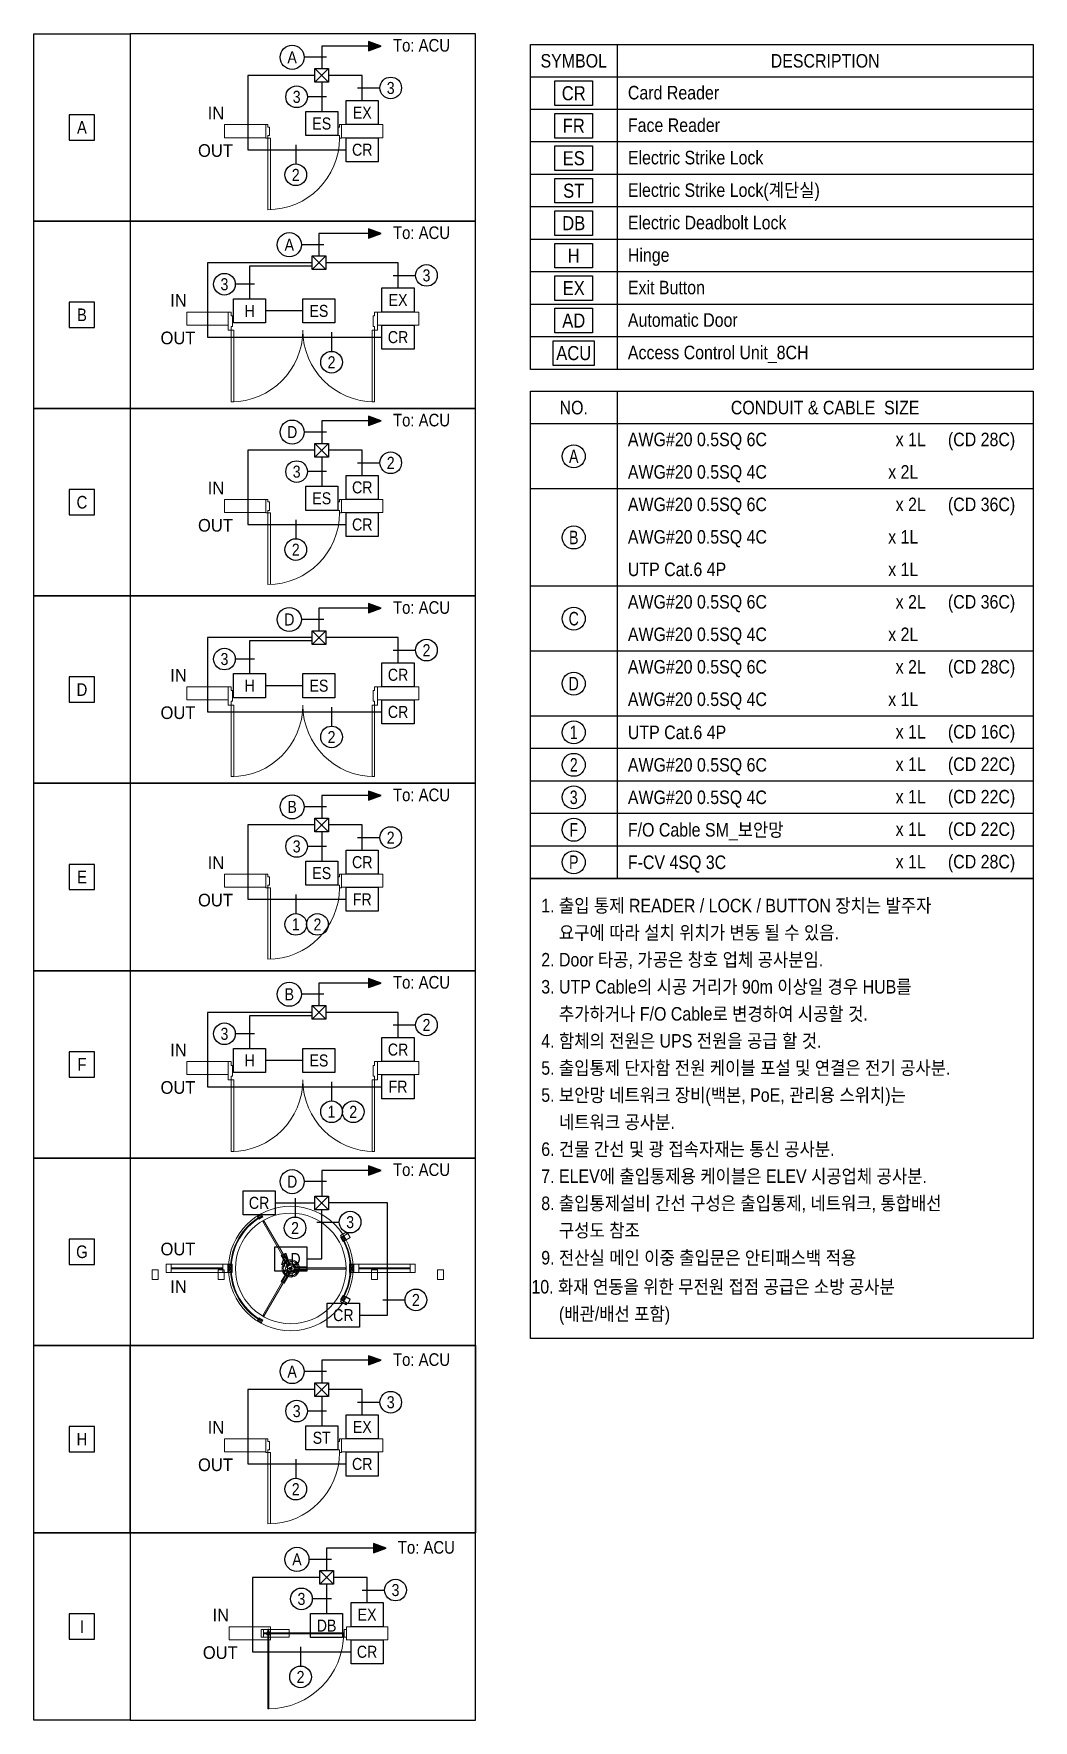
# Model space of a CAD drawing. Header units: millimetres. Extents: x 88230 to 502050, y -351975 to 882900.
# Drawn here: x 191819 to 247200, y 611229 to 704700 of the extents above; entities that cross this region are included whole.
import ezdxf
from ezdxf.enums import TextEntityAlignment as Align

# ---------------------------------------------------------------- set-up
doc = ezdxf.new("R2010")
doc.units = ezdxf.units.MM
doc.header["$LTSCALE"] = 150
for name, color, linetype in [('-----20 General Symbol', 3, 'Continuous'), ('-----29 Cable Schedule', 1, 'Continuous'), ('-----29 Indicator', 1, 'Continuous'), ('-----30 Text', 2, 'Continuous'), ('4', 4, 'Continuous')]:
    doc.layers.add(name, color=color, linetype=linetype)
doc.layers.add('-----31 Base Plan', color=8, linetype='Continuous', lineweight=0)
doc.styles.add('ELEC', font='')
doc.styles.get('ELEC').set_extended_font_data('Dotum')

# ---------------------------------------------------------------- blocks, each defined once
blk = doc.blocks.new('A$Cb6f7ff96')
at = {"layer": '-----20 General Symbol', "color": 1}
for points in [[(-29521, -10719), (-29521, -12079), (-31600, -12079), (-31600, -10719)], [(-29521, -12519), (-29521, -13879), (-31600, -13879), (-31600, -12519)], [(-29521, -14319), (-29521, -15679), (-31600, -15679), (-31600, -14319)], [(-29521, -16119), (-29521, -17479), (-31600, -17479), (-31600, -16119)], [(-29521, -17919), (-29521, -19279), (-31600, -19279), (-31600, -17919)], [(-29521, -19719), (-29521, -21079), (-31600, -21079), (-31600, -19719)], [(-29521, -21519), (-29521, -22879), (-31600, -22879), (-31600, -21519)], [(-29521, -23319), (-29521, -24679), (-31600, -24679), (-31600, -23319)], [(-29421, -25119), (-29421, -26479), (-31700, -26479), (-31700, -25119)]]:
    blk.add_lwpolyline(points, close=True, dxfattribs=at)
at = {"layer": '-----29 Cable Schedule', "color": 1}
for p, q in [((-28161, -8700), (-28161, -26719)), ((-5100, -12300), (-32961, -12300)), ((-5100, -14100), (-32961, -14100)), ((-5100, -15900), (-32961, -15900)), ((-5100, -17700), (-32961, -17700)), ((-5100, -19500), (-32961, -19500)), ((-5100, -21300), (-32961, -21300)), ((-5100, -21300), (-32961, -21300)), ((-5100, -23100), (-32961, -23100)), ((-5100, -23100), (-32961, -23100)), ((-5100, -24900), (-32961, -24900)), ((-5100, -24900), (-32961, -24900)), ((-28161, -27919), (-28161, -54919)), ((-5100, -33319), (-32961, -33319)), ((-5100, -38719), (-32961, -38719)), ((-5100, -42319), (-32961, -42319)), ((-5100, -45919), (-32961, -45919)), ((-5100, -47719), (-32961, -47719)), ((-5100, -49519), (-32961, -49519)), ((-5100, -51319), (-32961, -51319)), ((-5100, -53119), (-32961, -53119))]:
    blk.add_line(p, q, dxfattribs=at)
at = {"layer": '-----29 Cable Schedule', "color": 3}
for p, q in [((-5100, -10500), (-32961, -10500)), ((-5100, -29719), (-32961, -29719))]:
    blk.add_line(p, q, dxfattribs=at)
for points in [[(-5100, -26700), (-32961, -26700), (-32961, -8700), (-5100, -8700)], [(-5100, -54919), (-32961, -54919), (-32961, -27919), (-5100, -27919)], [(-5100, -80413), (-32961, -80413), (-32961, -54919), (-5100, -54919)]]:
    blk.add_lwpolyline(points, close=True, dxfattribs=at)
at = {"layer": '-----29 Indicator', "color": 1}
for centre in [(-30561, -31519), (-30561, -36019), (-30561, -40519), (-30561, -44119), (-30561, -46819), (-30561, -48619), (-30561, -50419), (-30561, -52219), (-30561, -54019)]:
    blk.add_circle(centre, 637, dxfattribs=at)
at = {"layer": '-----20 General Symbol', "color": 3, "style": 'ELEC', "width": 0.9}
for s, p in [('CR', (-30561, -11399)), ('FR', (-30561, -13199)), ('ES', (-30561, -14999)), ('ST', (-30561, -16799)), ('DB', (-30561, -18599)), ('H', (-30561, -20399)), ('EX', (-30561, -22199)), ('AD', (-30561, -23999)), ('ACU', (-30561, -25799))]:
    blk.add_text(s, height=780, dxfattribs=at).set_placement(p, align=Align.MIDDLE_CENTER)
at = {"layer": '-----30 Text', "color": 2, "style": 'ELEC', "width": 0.9}
for s, p in [('SYMBOL', (-30561, -9600)), ('DESCRIPTION', (-16630, -9600)), ('NO.', (-30561, -28819)), ('CONDUIT & CABLE  SIZE', (-16630, -28819))]:
    blk.add_text(s, height=750, dxfattribs=at).set_placement(p, align=Align.MIDDLE)
for s, p in [('Card Reader', (-27561, -11366)), ('Face Reader', (-27561, -13166)), ('Electric Strike Lock', (-27561, -14966)), ('Electric Strike Lock(계단실)', (-27561, -16766)), ('Electric Deadbolt Lock', (-27561, -18566)), ('Hinge', (-27561, -20366)), ('Exit Button', (-27561, -22166)), ('Automatic Door', (-27561, -23966)), ('Access Control Unit_8CH', (-27561, -25766)), ('AWG#20 0.5SQ 6C', (-27561, -30585)), ('AWG#20 0.5SQ 4C', (-27561, -32385)), ('AWG#20 0.5SQ 6C', (-27561, -34185)), ('AWG#20 0.5SQ 4C', (-27561, -35985)), ('UTP Cat.6 4P', (-27561, -37785)), ('AWG#20 0.5SQ 6C', (-27561, -39585)), ('AWG#20 0.5SQ 4C', (-27561, -41385)), ('AWG#20 0.5SQ 6C', (-27561, -43185)), ('AWG#20 0.5SQ 4C', (-27561, -44985)), ('UTP Cat.6 4P', (-27561, -46819)), ('AWG#20 0.5SQ 6C', (-27561, -48619)), ('AWG#20 0.5SQ 4C', (-27561, -50419)), ('F/O Cable SM_보안망', (-27561, -52219)), ('F-CV 4SQ 3C', (-27561, -54019)), ('1. 출입 통제 READER / LOCK / BUTTON 장치는 발주자', (-32361, -56419)), ('    요구에 따라 설치 위치가 변동 될 수 있음.', (-32361, -57919)), ('2. Door 타공, 가공은 창호 업체 공사분임.', (-32361, -59419)), ('3. UTP Cable의 시공 거리가 90m 이상일 경우 HUB를', (-32361, -60919)), ('    추가하거나 F/O Cable로 변경하여 시공할 것.', (-32361, -62419)), ('4. 함체의 전원은 UPS 전원을 공급 할 것.', (-32361, -63919)), ('5. 출입통제 단자함 전원 케이블 포설 및 연결은 전기 공사분.', (-32361, -65419)), ('5. 보안망 네트워크 장비(백본, PoE, 관리용 스위치)는', (-32361, -66919)), ('    네트워크 공사분.', (-32361, -68419)), ('6. 건물 간선 및 광 접속자재는 통신 공사분.', (-32361, -69919)), ('7. ELEV에 출입통제용 케이블은 ELEV 시공업체 공사분.', (-32361, -71419)), ('8. 출입통제설비 간선 구성은 출입통제, 네트워크, 통합배선', (-32361, -72919)), ('    구성도 참조', (-32361, -74419)), ('9. 전산실 메인 이중 출입문은 안티패스백 적용', (-32361, -75937)), ('10. 화재 연동을 위한 무전원 접점 공급은 소방 공사분', (-32905, -77545)), ('    (배관/배선 포함)', (-32361, -79045))]:
    blk.add_text(s, height=750, dxfattribs=at).set_placement(p, align=Align.MIDDLE_LEFT)
for s, p in [('x 1L     (CD 28C)', (-6100, -30585)), ('x 2L     ', (-10242, -32385)), ('x 2L     (CD 36C)', (-6100, -34185)), ('x 1L     ', (-10242, -35985)), ('x 1L     ', (-10242, -37785)), ('x 2L     (CD 36C)', (-6100, -39585)), ('x 2L     ', (-10242, -41385)), ('x 2L     (CD 28C)', (-6100, -43185)), ('x 1L     ', (-10242, -44985)), ('x 1L     (CD 16C)', (-6100, -46785)), ('x 1L     (CD 22C)', (-6100, -48585)), ('x 1L     (CD 22C)', (-6100, -50385)), ('x 1L     (CD 22C)', (-6100, -52185)), ('x 1L     (CD 28C)', (-6100, -53985))]:
    blk.add_text(s, height=750, dxfattribs=at).set_placement(p, align=Align.MIDDLE_RIGHT)
at = {"layer": '-----30 Text', "transparency": 33554687, "style": 'ELEC', "width": 0.8}
for s, p in [('A', (-30561, -31519)), ('B', (-30561, -36019)), ('C', (-30561, -40519)), ('D', (-30561, -44119)), ('1', (-30561, -46819)), ('2', (-30561, -48619)), ('3', (-30561, -50419)), ('F', (-30561, -52219)), ('P', (-30561, -54019))]:
    blk.add_text(s, height=750, dxfattribs=at).set_placement(p, align=Align.MIDDLE_CENTER)
blk = doc.blocks.new('범례2_GOK')
at = {"layer": '4', "ltscale": 0.05}
h = blk.add_hatch(color=256, dxfattribs=at)
h.dxf.hatch_style = 1
h.paths.add_polyline_path([(38427, 168058), (38951, 168249), (38427, 168440)])
at = {"layer": '4'}
h = blk.add_hatch(color=256, dxfattribs=at)
h.dxf.hatch_style = 1
h.paths.add_polyline_path([(38427, 160327), (38951, 160518), (38427, 160709)])
h = blk.add_hatch(color=256, dxfattribs=at)
h.dxf.hatch_style = 1
h.paths.add_polyline_path([(38427, 152596), (38951, 152787), (38427, 152978)])
h = blk.add_hatch(color=256, dxfattribs=at)
h.dxf.hatch_style = 1
h.paths.add_polyline_path([(38427, 144865), (38951, 145056), (38427, 145247)])
h = blk.add_hatch(color=256, dxfattribs=at)
h.dxf.hatch_style = 1
h.paths.add_polyline_path([(38427, 137134), (38951, 137325), (38427, 137516)])
h = blk.add_hatch(color=256, dxfattribs=at)
h.dxf.hatch_style = 1
h.paths.add_polyline_path([(38427, 129403), (38951, 129594), (38427, 129784)])
h = blk.add_hatch(color=256, dxfattribs=at)
h.dxf.hatch_style = 1
h.paths.add_polyline_path([(38427, 121671), (38951, 121862), (38427, 122053)])
h = blk.add_hatch(color=256, dxfattribs=at)
h.dxf.hatch_style = 1
h.paths.add_polyline_path([(38427, 113837), (38951, 114028), (38427, 114219)])
at = {"layer": '4', "ltscale": 0.05}
h = blk.add_hatch(color=256, dxfattribs=at)
h.dxf.hatch_style = 1
h.paths.add_polyline_path([(38625, 106089), (39150, 106280), (38625, 106471)])
at = {"layer": '-----20 General Symbol'}
for p, q in [((36214, 167321), (36778, 167321)), ((36214, 166758), (36214, 167321)), ((36778, 166758), (36214, 167321)), ((36214, 166758), (36778, 167321)), ((36778, 167321), (36778, 166758)), ((36778, 166758), (36214, 166758)), ((36098, 159590), (36661, 159590)), ((36098, 159027), (36098, 159590)), ((36661, 159027), (36098, 159590)), ((36098, 159027), (36661, 159590)), ((36661, 159590), (36661, 159027)), ((36661, 159027), (36098, 159027)), ((36214, 151859), (36778, 151859)), ((36214, 151295), (36214, 151859)), ((36778, 151295), (36214, 151859)), ((36214, 151295), (36778, 151859)), ((36778, 151859), (36778, 151295)), ((36778, 151295), (36214, 151295)), ((36098, 144128), (36661, 144128)), ((36098, 143564), (36098, 144128)), ((36661, 143564), (36098, 144128)), ((36098, 143564), (36661, 144128)), ((36661, 144128), (36661, 143564)), ((36661, 143564), (36098, 143564)), ((36214, 136397), (36778, 136397)), ((36214, 135833), (36214, 136397)), ((36778, 135833), (36214, 136397)), ((36214, 135833), (36778, 136397)), ((36778, 136397), (36778, 135833)), ((36778, 135833), (36214, 135833)), ((36098, 128666), (36661, 128666)), ((36098, 128102), (36098, 128666)), ((36661, 128102), (36098, 128666)), ((36098, 128102), (36661, 128666)), ((36661, 128102), (36098, 128102)), ((36661, 128666), (36661, 128102)), ((36214, 120807), (36778, 120807)), ((36214, 120243), (36214, 120807)), ((36778, 120243), (36214, 120807)), ((36214, 120243), (36778, 120807)), ((36778, 120807), (36778, 120243)), ((36778, 120243), (36214, 120243)), ((36214, 113100), (36778, 113100)), ((36214, 112537), (36214, 113100)), ((36778, 112537), (36214, 113100)), ((36214, 112537), (36778, 113100)), ((36778, 113100), (36778, 112537)), ((36778, 112537), (36214, 112537)), ((36413, 105352), (36976, 105352)), ((36413, 104789), (36413, 105352)), ((36976, 104789), (36413, 105352)), ((36413, 104789), (36976, 105352)), ((36976, 105352), (36976, 104789)), ((36976, 104789), (36413, 104789))]:
    blk.add_line(p, q, dxfattribs=at)
at = {"layer": '-----20 General Symbol', "color": 1}
for p, q in [((37505, 166001), (38830, 166001)), ((37505, 165007), (37505, 166001)), ((38830, 166001), (38830, 165007)), ((27126, 165414), (26084, 165414)), ((26084, 165414), (26084, 164372)), ((27126, 164372), (27126, 165414)), ((35834, 165552), (37159, 165552)), ((35834, 164558), (35834, 165552)), ((37159, 165552), (37159, 164558)), ((38830, 165007), (37505, 165007)), ((26084, 164372), (27126, 164372)), ((37159, 164558), (35834, 164558)), ((37505, 164470), (38830, 164470)), ((37505, 163476), (37505, 164470)), ((38830, 164470), (38830, 163476)), ((38830, 163476), (37505, 163476)), ((38981, 158270), (40306, 158270)), ((38981, 157276), (38981, 158270)), ((40306, 158270), (40306, 157276)), ((27126, 157683), (26084, 157683)), ((26084, 157683), (26084, 156641)), ((27126, 156641), (27126, 157683)), ((32857, 157820), (34182, 157820)), ((32857, 156827), (32857, 157820)), ((34182, 157820), (34182, 156827)), ((35717, 157820), (37042, 157820)), ((35717, 156827), (35717, 157820)), ((37042, 157820), (37042, 156827)), ((40306, 157276), (38981, 157276)), ((26084, 156641), (27126, 156641)), ((34182, 156827), (32857, 156827)), ((37042, 156827), (35717, 156827)), ((38981, 156739), (40306, 156739)), ((38981, 155745), (38981, 156739)), ((40306, 156739), (40306, 155745)), ((40306, 155745), (38981, 155745)), ((37505, 150539), (38830, 150539)), ((37505, 149545), (37505, 150539)), ((38830, 150539), (38830, 149545)), ((27126, 149952), (26084, 149952)), ((26084, 149952), (26084, 148909)), ((27126, 148909), (27126, 149952)), ((35834, 150089), (37159, 150089)), ((35834, 149095), (35834, 150089)), ((37159, 150089), (37159, 149095)), ((26084, 148909), (27126, 148909)), ((37159, 149095), (35834, 149095)), ((38830, 149545), (37505, 149545)), ((37505, 149008), (38830, 149008)), ((37505, 148014), (37505, 149008)), ((38830, 149008), (38830, 148014)), ((38830, 148014), (37505, 148014)), ((38981, 142808), (40306, 142808)), ((38981, 141814), (38981, 142808)), ((40306, 142808), (40306, 141814)), ((27126, 142220), (26084, 142220)), ((26084, 142220), (26084, 141178)), ((27126, 141178), (27126, 142220)), ((32857, 142358), (34182, 142358)), ((32857, 141364), (32857, 142358)), ((34182, 142358), (34182, 141364)), ((35717, 142358), (37042, 142358)), ((35717, 141364), (35717, 142358)), ((37042, 142358), (37042, 141364)), ((34182, 141364), (32857, 141364)), ((37042, 141364), (35717, 141364)), ((40306, 141814), (38981, 141814)), ((38981, 141277), (40306, 141277)), ((38981, 140283), (38981, 141277)), ((40306, 141277), (40306, 140283)), ((26084, 141178), (27126, 141178)), ((40306, 140283), (38981, 140283)), ((37505, 135077), (38830, 135077)), ((37505, 134083), (37505, 135077)), ((38830, 135077), (38830, 134083)), ((27126, 134489), (26084, 134489)), ((26084, 134489), (26084, 133447)), ((27126, 133447), (27126, 134489)), ((35834, 134627), (37159, 134627)), ((35834, 133633), (35834, 134627)), ((37159, 134627), (37159, 133633)), ((37159, 133633), (35834, 133633)), ((38830, 134083), (37505, 134083)), ((26084, 133447), (27126, 133447)), ((37505, 133546), (38830, 133546)), ((37505, 132552), (37505, 133546)), ((38830, 133546), (38830, 132552)), ((38830, 132552), (37505, 132552)), ((38981, 127346), (40306, 127346)), ((38981, 126352), (38981, 127346)), ((40306, 127346), (40306, 126352)), ((27126, 126758), (26084, 126758)), ((26084, 126758), (26084, 125716)), ((27126, 125716), (27126, 126758)), ((32857, 126896), (34182, 126896)), ((32857, 125902), (32857, 126896)), ((34182, 126896), (34182, 125902)), ((35717, 126896), (37042, 126896)), ((35717, 125902), (35717, 126896)), ((37042, 126896), (37042, 125902)), ((40306, 126352), (38981, 126352)), ((26084, 125716), (27126, 125716)), ((34182, 125902), (32857, 125902)), ((37042, 125902), (35717, 125902)), ((38981, 125815), (40306, 125815)), ((38981, 124821), (38981, 125815)), ((40306, 125815), (40306, 124821)), ((40306, 124821), (38981, 124821)), ((33249, 121022), (34574, 121022)), ((33249, 120028), (33249, 121022)), ((34574, 121022), (34574, 120028)), ((34574, 120028), (33249, 120028)), ((27126, 119027), (26084, 119027)), ((26084, 119027), (26084, 117985)), ((27126, 117985), (27126, 119027)), ((34555, 118707), (35880, 118707)), ((34555, 117713), (34555, 118707)), ((35880, 118707), (35880, 117713)), ((26084, 117985), (27126, 117985)), ((35880, 117713), (34555, 117713)), ((36724, 116391), (38049, 116391)), ((36724, 115398), (36724, 116391)), ((38049, 116391), (38049, 115398)), ((38049, 115398), (36724, 115398)), ((35834, 111330), (37159, 111330)), ((35834, 110337), (35834, 111330)), ((37159, 111330), (37159, 110337)), ((37505, 111780), (38830, 111780)), ((37505, 110786), (37505, 111780)), ((38830, 111780), (38830, 110786)), ((27126, 111296), (26084, 111296)), ((26084, 111296), (26084, 110254)), ((27126, 110254), (27126, 111296)), ((38830, 110786), (37505, 110786)), ((26084, 110254), (27126, 110254)), ((37159, 110337), (35834, 110337)), ((37505, 110249), (38830, 110249)), ((37505, 109255), (37505, 110249)), ((38830, 110249), (38830, 109255)), ((38830, 109255), (37505, 109255)), ((37704, 104032), (39029, 104032)), ((37704, 103038), (37704, 104032)), ((39029, 104032), (39029, 103038)), ((27126, 103565), (26084, 103565)), ((26084, 103565), (26084, 102523)), ((27126, 102523), (27126, 103565)), ((36032, 103582), (37357, 103582)), ((36032, 102589), (36032, 103582)), ((37357, 103582), (37357, 102589)), ((39029, 103038), (37704, 103038)), ((26084, 102523), (27126, 102523)), ((37357, 102589), (36032, 102589)), ((37704, 102501), (39029, 102501)), ((37704, 101507), (37704, 102501)), ((39029, 102501), (39029, 101507)), ((39029, 101507), (37704, 101507))]:
    blk.add_line(p, q, dxfattribs=at)
at = {"layer": '-----29 Indicator', "color": 1}
for p, q in [((24617, 168758), (28593, 168758)), ((24617, 161027), (24617, 168758)), ((28593, 168758), (28593, 161027)), ((42841, 168758), (28593, 168758)), ((28593, 168758), (28593, 161027)), ((42841, 161027), (42841, 168758)), ((28593, 161027), (24617, 161027)), ((24617, 161027), (28593, 161027)), ((24617, 153296), (24617, 161027)), ((28593, 161027), (42841, 161027)), ((28593, 161027), (28593, 153296)), ((42841, 161027), (28593, 161027)), ((28593, 161027), (28593, 153296)), ((42841, 153296), (42841, 161027)), ((28593, 153296), (24617, 153296)), ((24617, 153296), (28593, 153296)), ((24617, 145565), (24617, 153296)), ((28593, 153296), (42841, 153296)), ((28593, 153296), (28593, 145565)), ((42841, 153296), (28593, 153296)), ((28593, 153296), (28593, 145565)), ((42841, 145565), (42841, 153296)), ((28593, 145565), (24617, 145565)), ((24617, 145565), (28593, 145565)), ((24617, 137834), (24617, 145565)), ((28593, 145565), (42841, 145565)), ((28593, 145565), (28593, 137834)), ((42841, 145565), (28593, 145565)), ((28593, 145565), (28593, 137834)), ((42841, 137834), (42841, 145565)), ((28593, 137834), (24617, 137834)), ((24617, 137834), (28593, 137834)), ((24617, 130103), (24617, 137834)), ((28593, 137834), (42841, 137834)), ((28593, 137834), (28593, 130103)), ((42841, 137834), (28593, 137834)), ((28593, 137834), (28593, 130103)), ((42841, 130103), (42841, 137834)), ((28593, 130103), (24617, 130103)), ((24617, 130103), (28593, 130103)), ((24617, 122372), (24617, 130103)), ((28593, 130103), (42841, 130103)), ((28593, 130103), (28593, 122372)), ((42841, 130103), (28593, 130103)), ((28593, 130103), (28593, 122372)), ((42841, 122372), (42841, 130103)), ((28593, 122372), (24617, 122372)), ((24617, 122372), (28593, 122372)), ((24617, 114640), (24617, 122372)), ((28593, 122372), (42841, 122372)), ((28593, 122372), (28593, 114640)), ((42841, 122372), (28593, 122372)), ((28593, 122372), (28593, 114640)), ((42841, 114640), (42841, 122372)), ((42841, 114640), (24617, 114640)), ((28593, 114640), (24617, 114640)), ((24617, 114640), (28593, 114640)), ((28593, 114640), (24617, 114640)), ((24617, 114640), (28593, 114640)), ((24617, 106909), (24617, 114640)), ((24617, 114640), (28593, 114640)), ((24617, 106909), (24617, 114640)), ((24617, 114640), (24617, 114640)), ((28593, 114640), (42841, 114640)), ((42841, 114640), (28593, 114640)), ((28593, 114640), (42841, 114640)), ((28593, 114640), (28593, 106909)), ((42841, 114640), (28593, 114640)), ((28593, 114640), (28593, 106909)), ((28593, 114640), (42841, 114640)), ((28593, 106909), (28593, 114640)), ((28593, 114640), (28593, 106909)), ((42841, 106909), (42841, 114640)), ((42841, 114640), (42841, 106909)), ((28593, 106909), (24617, 106909)), ((24617, 106909), (28593, 106909)), ((24617, 99178), (24617, 106909)), ((28593, 106909), (42841, 106909)), ((28593, 106909), (28593, 99178)), ((42841, 106909), (28593, 106909)), ((28593, 106909), (28593, 99178)), ((42841, 99178), (42841, 106909)), ((28593, 99178), (24617, 99178)), ((28593, 99178), (42841, 99178))]:
    blk.add_line(p, q, dxfattribs=at)
at = {"layer": '-----29 Indicator', "color": 1, "linetype": 'Continuous'}
for p, q in [((36297, 167785), (35772, 167785)), ((36695, 167785), (36297, 167785)), ((37969, 166520), (38366, 166520)), ((38366, 166520), (38892, 166520)), ((36297, 166155), (35908, 166155)), ((36695, 166155), (36297, 166155)), ((35424, 164172), (35424, 163774)), ((35424, 163774), (35424, 163385)), ((36181, 160054), (35655, 160054)), ((36578, 160054), (36181, 160054)), ((39445, 158789), (39843, 158789)), ((39843, 158789), (40369, 158789)), ((33320, 158424), (32932, 158424)), ((33718, 158424), (33320, 158424)), ((36900, 156441), (36900, 156043)), ((36900, 156043), (36900, 155654)), ((36297, 152323), (35772, 152323)), ((36695, 152323), (36297, 152323)), ((37969, 151058), (38366, 151058)), ((38366, 151058), (38892, 151058)), ((36297, 150692), (35908, 150692)), ((36695, 150692), (36297, 150692)), ((35424, 148710), (35424, 148312)), ((35424, 148312), (35424, 147923)), ((36181, 144592), (35655, 144592)), ((36578, 144592), (36181, 144592)), ((33320, 142961), (32932, 142961)), ((33718, 142961), (33320, 142961)), ((39445, 143327), (39843, 143327)), ((39843, 143327), (40369, 143327)), ((36900, 140979), (36900, 140581)), ((36900, 140581), (36900, 140192)), ((36297, 136861), (35772, 136861)), ((36695, 136861), (36297, 136861)), ((36297, 135230), (35908, 135230)), ((36695, 135230), (36297, 135230)), ((37969, 135596), (38366, 135596)), ((38366, 135596), (38892, 135596)), ((35424, 133247), (35424, 132850)), ((35424, 132850), (35424, 132461)), ((36181, 129130), (35655, 129130)), ((36578, 129130), (36181, 129130)), ((33320, 127499), (32932, 127499)), ((33718, 127499), (33320, 127499)), ((39445, 127865), (39843, 127865)), ((39843, 127865), (40369, 127865)), ((36900, 125516), (36900, 125119)), ((36900, 125119), (36900, 124730)), ((36297, 121399), (35772, 121399)), ((36695, 121399), (36297, 121399)), ((35394, 120724), (35394, 120326)), ((35394, 120326), (35394, 119937)), ((36297, 119731), (36695, 119731)), ((36695, 119731), (37221, 119731)), ((39009, 116521), (39406, 116521)), ((39406, 116521), (39932, 116521)), ((36297, 113564), (35772, 113564)), ((36695, 113564), (36297, 113564)), ((37969, 112299), (38366, 112299)), ((38366, 112299), (38892, 112299)), ((36297, 111934), (35908, 111934)), ((36695, 111934), (36297, 111934)), ((35424, 109951), (35424, 109553)), ((35424, 109553), (35424, 109164)), ((36496, 105816), (35970, 105816)), ((36893, 105816), (36496, 105816)), ((38167, 104551), (38565, 104551)), ((38565, 104551), (39091, 104551)), ((36496, 104186), (36107, 104186)), ((36893, 104186), (36496, 104186)), ((35622, 102203), (35622, 101805)), ((35622, 101805), (35622, 101416))]:
    blk.add_line(p, q, dxfattribs=at)
for centre, radius in [((35275, 167785), 497), ((35461, 166155), 447), ((39340, 166520), 447), ((35424, 162938), 447), ((35158, 160054), 497), ((32484, 158424), 447), ((40816, 158789), 447), ((36900, 155207), 447), ((35275, 152323), 497), ((35461, 150692), 447), ((39340, 151058), 447), ((35424, 147476), 447), ((35158, 144592), 497), ((32484, 142961), 447), ((40816, 143327), 447), ((36900, 139745), 447), ((35275, 136861), 497), ((39340, 135596), 447), ((35461, 135230), 447), ((35424, 132014), 447), ((36318, 132014), 447), ((35158, 129130), 497), ((40816, 127865), 447), ((32484, 127499), 447), ((36900, 124283), 447), ((37795, 124283), 447), ((35275, 121399), 497), ((35394, 119490), 447), ((37668, 119731), 447), ((40379, 116521), 447), ((35275, 113564), 497), ((39340, 112299), 447), ((35461, 111934), 447), ((35424, 108717), 447), ((35473, 105816), 497), ((35660, 104186), 447), ((39538, 104551), 447), ((35622, 100969), 447)]:
    blk.add_circle(centre, radius, dxfattribs=at)
at = {"layer": '-----31 Base Plan'}
for p, q in [((34188, 165007), (32483, 165007)), ((32483, 165007), (32483, 164470)), ((34188, 165007), (34188, 164452)), ((34275, 165007), (34188, 165007)), ((34188, 164470), (34188, 165007)), ((34275, 164905), (34275, 165007)), ((34275, 164905), (34345, 164905)), ((34345, 164558), (34345, 164905)), ((37159, 164905), (37159, 164558)), ((37159, 164905), (37228, 164905)), ((37228, 164905), (37228, 165007)), ((37315, 165007), (37228, 165007)), ((37315, 164452), (37315, 165007)), ((37315, 165007), (39020, 165007)), ((37315, 164470), (37315, 165007)), ((39020, 165007), (39020, 164470)), ((32483, 164470), (34188, 164470)), ((34188, 164452), (34275, 164452)), ((34275, 164452), (34275, 164558)), ((34275, 164558), (34345, 164558)), ((34380, 164452), (34275, 164452)), ((34275, 164452), (34275, 161499)), ((34380, 164452), (34380, 161501)), ((37159, 164558), (37228, 164558)), ((37228, 164558), (37228, 164452)), ((37228, 164452), (37315, 164452)), ((39020, 164470), (37315, 164470)), ((32643, 157276), (30937, 157276)), ((30937, 157276), (30937, 156739)), ((32643, 156525), (32643, 157276)), ((32643, 157276), (32762, 157276)), ((32643, 156739), (32643, 157276)), ((32762, 157276), (32762, 157123)), ((38791, 157276), (38672, 157276)), ((38672, 157276), (38672, 157123)), ((38791, 156525), (38791, 157276)), ((40497, 157276), (38791, 157276)), ((38791, 157276), (38791, 156739)), ((40497, 156739), (40497, 157276)), ((30937, 156739), (32643, 156739)), ((32643, 157061), (32643, 156524)), ((32762, 157123), (32814, 157123)), ((32814, 156679), (32762, 156679)), ((32762, 156679), (32762, 156525)), ((32814, 157123), (32814, 156679)), ((38672, 157123), (38620, 157123)), ((38620, 157123), (38620, 156679)), ((38620, 156679), (38672, 156679)), ((38672, 156679), (38672, 156525)), ((38791, 156739), (40497, 156739)), ((32762, 156525), (32643, 156525)), ((32762, 156525), (32762, 156525)), ((32762, 153570), (32762, 156525)), ((32762, 156525), (32865, 156525)), ((32865, 156525), (32865, 153570)), ((38569, 156525), (38569, 153570)), ((38672, 156525), (38569, 156525)), ((38672, 156525), (38672, 156525)), ((38672, 156525), (38672, 156525)), ((38672, 156525), (38791, 156525)), ((38672, 153570), (38672, 156525)), ((32865, 153570), (32762, 153570)), ((38569, 153570), (38672, 153570)), ((34188, 149545), (32483, 149545)), ((32483, 149545), (32483, 149008)), ((32483, 149008), (34188, 149008)), ((34188, 149545), (34188, 148989)), ((34275, 149545), (34188, 149545)), ((34188, 149008), (34188, 149545)), ((34188, 149406), (34188, 149059)), ((34188, 148989), (34275, 148989)), ((34275, 149443), (34275, 149545)), ((34275, 149443), (34345, 149443)), ((34275, 148989), (34275, 149095)), ((34275, 149095), (34345, 149095)), ((34380, 148989), (34275, 148989)), ((34275, 148989), (34275, 146037)), ((34345, 149095), (34345, 149443)), ((34380, 148989), (34380, 146038)), ((37159, 149443), (37159, 149095)), ((37159, 149443), (37228, 149443)), ((37159, 149095), (37228, 149095)), ((37228, 149443), (37228, 149545)), ((37315, 149545), (37228, 149545)), ((37228, 149095), (37228, 148989)), ((37228, 148989), (37315, 148989)), ((37315, 148989), (37315, 149545)), ((37315, 149545), (39020, 149545)), ((37315, 149008), (37315, 149545)), ((37315, 149059), (37315, 149406)), ((37315, 149059), (37315, 149406)), ((39020, 149008), (37315, 149008)), ((39020, 149545), (39020, 149008)), ((32643, 141814), (30937, 141814)), ((30937, 141814), (30937, 141277)), ((30937, 141277), (32643, 141277)), ((32643, 141063), (32643, 141814)), ((32643, 141814), (32762, 141814)), ((32643, 141277), (32643, 141814)), ((32643, 141599), (32643, 141062)), ((32762, 141814), (32762, 141660)), ((32762, 141660), (32814, 141660)), ((32814, 141660), (32814, 141216)), ((38672, 141660), (38620, 141660)), ((38620, 141660), (38620, 141216)), ((38791, 141814), (38672, 141814)), ((38672, 141814), (38672, 141660)), ((38791, 141063), (38791, 141814)), ((40497, 141814), (38791, 141814)), ((38791, 141814), (38791, 141277)), ((38791, 141277), (40497, 141277)), ((40497, 141277), (40497, 141814)), ((32762, 141063), (32643, 141063)), ((32814, 141216), (32762, 141216)), ((32762, 141216), (32762, 141063)), ((32762, 141063), (32762, 141063)), ((32762, 138108), (32762, 141063)), ((32762, 141063), (32865, 141063)), ((32865, 141063), (32865, 138108)), ((38569, 141063), (38569, 138108)), ((38672, 141063), (38569, 141063)), ((38620, 141216), (38672, 141216)), ((38672, 141216), (38672, 141063)), ((38672, 141063), (38672, 141063)), ((38672, 141063), (38672, 141063)), ((38672, 141063), (38791, 141063)), ((38672, 138108), (38672, 141063)), ((32865, 138108), (32762, 138108)), ((38569, 138108), (38672, 138108)), ((34188, 134083), (32483, 134083)), ((32483, 134083), (32483, 133546)), ((34188, 134083), (34188, 133527)), ((34275, 134083), (34188, 134083)), ((34188, 133546), (34188, 134083)), ((34188, 133944), (34188, 133597)), ((34275, 133981), (34275, 134083)), ((34275, 133981), (34345, 133981)), ((34275, 133527), (34275, 133633)), ((34275, 133633), (34345, 133633)), ((34345, 133633), (34345, 133981)), ((37159, 133981), (37159, 133633)), ((37159, 133981), (37228, 133981)), ((37159, 133633), (37228, 133633)), ((37228, 133981), (37228, 134083)), ((37315, 134083), (37228, 134083)), ((37228, 133633), (37228, 133527)), ((37315, 133527), (37315, 134083)), ((37315, 134083), (39020, 134083)), ((37315, 133546), (37315, 134083)), ((37315, 133597), (37315, 133944)), ((37315, 133597), (37315, 133944)), ((39020, 134083), (39020, 133546)), ((32483, 133546), (34188, 133546)), ((34188, 133527), (34275, 133527)), ((34380, 133527), (34275, 133527)), ((34275, 133527), (34275, 130574)), ((34380, 133527), (34380, 130576)), ((37228, 133527), (37315, 133527)), ((39020, 133546), (37315, 133546)), ((32643, 126352), (30937, 126352)), ((30937, 126352), (30937, 125815)), ((32643, 125600), (32643, 126352)), ((32643, 126352), (32762, 126352)), ((32643, 125815), (32643, 126352)), ((32643, 126137), (32643, 125600)), ((32762, 126352), (32762, 126198)), ((32762, 126198), (32814, 126198)), ((32814, 126198), (32814, 125754)), ((38672, 126198), (38620, 126198)), ((38620, 126198), (38620, 125754)), ((38791, 126352), (38672, 126352)), ((38672, 126352), (38672, 126198)), ((38791, 125600), (38791, 126352)), ((40497, 126352), (38791, 126352)), ((38791, 126352), (38791, 125815)), ((40497, 125815), (40497, 126352)), ((30937, 125815), (32643, 125815)), ((32762, 125600), (32643, 125600)), ((32814, 125754), (32762, 125754)), ((32762, 125754), (32762, 125600)), ((32762, 125600), (32762, 125600)), ((32762, 122646), (32762, 125600)), ((32762, 125600), (32865, 125600)), ((32865, 125600), (32865, 122646)), ((38569, 125600), (38569, 122646)), ((38672, 125600), (38569, 125600)), ((38620, 125754), (38672, 125754)), ((38672, 125754), (38672, 125600)), ((38672, 125600), (38672, 125600)), ((38672, 125600), (38672, 125600)), ((38672, 125600), (38791, 125600)), ((38672, 122646), (38672, 125600)), ((38791, 125815), (40497, 125815)), ((32865, 122646), (32762, 122646)), ((38569, 122646), (38672, 122646)), ((33998, 120078), (33826, 119979)), ((33826, 119979), (33865, 119910)), ((33996, 120071), (33833, 119977)), ((33833, 119977), (33867, 119917)), ((33913, 119938), (33865, 119910)), ((33910, 119942), (33867, 119917)), ((33996, 120071), (33877, 120002)), ((33877, 120002), (33946, 119884)), ((33993, 120060), (33888, 119999)), ((33888, 119999), (33949, 119895)), ((33888, 119999), (34054, 119955)), ((33924, 119877), (33899, 119863)), ((34064, 119952), (33901, 119858)), ((34071, 119950), (33904, 119854)), ((33910, 119942), (33913, 119938)), ((33933, 119905), (33915, 119934)), ((33924, 119877), (33926, 119873)), ((33946, 119884), (34064, 119952)), ((33993, 120060), (33949, 119895)), ((33949, 119895), (34054, 119955)), ((34054, 119955), (33993, 120060)), ((34064, 119952), (33996, 120071)), ((33996, 120071), (34064, 119952)), ((33998, 120078), (34071, 119950)), ((34114, 119781), (34069, 119755)), ((34856, 118393), (34069, 119755)), ((34900, 118419), (34114, 119781)), ((37504, 119311), (37269, 119176)), ((37269, 119176), (37305, 119114)), ((37571, 119267), (37274, 119096)), ((37274, 119096), (37277, 119091)), ((37569, 119260), (37277, 119091)), ((37404, 119165), (37277, 119091)), ((37277, 119091), (37374, 118924)), ((37284, 119090), (37402, 119158)), ((37402, 119158), (37284, 119090)), ((37352, 118971), (37284, 119090)), ((37284, 119090), (37378, 118926)), ((37295, 119087), (37400, 119147)), ((37355, 118982), (37295, 119087)), ((37460, 119042), (37295, 119087)), ((37305, 119114), (37540, 119249)), ((37471, 119039), (37352, 118971)), ((37400, 119147), (37355, 118982)), ((37460, 119042), (37355, 118982)), ((37374, 118983), (37404, 118999)), ((37400, 119147), (37460, 119042)), ((37402, 119158), (37471, 119039)), ((37402, 119158), (37497, 118995)), ((37404, 119165), (37504, 118993)), ((37412, 119004), (37408, 119001)), ((37408, 119001), (37435, 118954)), ((37412, 119004), (37437, 118961)), ((37504, 118993), (37435, 118954)), ((37497, 118995), (37437, 118961)), ((37491, 119025), (37486, 119023)), ((37486, 119023), (37504, 118993)), ((37491, 119025), (37505, 119000)), ((37540, 119249), (37504, 119311)), ((37673, 119091), (37504, 118993)), ((37666, 119093), (37505, 119000)), ((37569, 119260), (37666, 119093)), ((37571, 119267), (37673, 119091)), ((34827, 118357), (34863, 118377)), ((34982, 118089), (34827, 118357)), ((34856, 118393), (34900, 118419)), ((35017, 118110), (34863, 118377)), ((34910, 118405), (34946, 118425)), ((35065, 118137), (34910, 118405)), ((35100, 118158), (34946, 118425)), ((37368, 118954), (37363, 118952)), ((37368, 118954), (37382, 118929)), ((29746, 117761), (29506, 117761)), ((29506, 117761), (29506, 117361)), ((29746, 117361), (29746, 117761)), ((30288, 117989), (30083, 117989)), ((30083, 117989), (30083, 117646)), ((30083, 117646), (30288, 117646)), ((30288, 117646), (30288, 117989)), ((30288, 117989), (32411, 117989)), ((32411, 117838), (30288, 117838)), ((32411, 117797), (30288, 117797)), ((32411, 117646), (30288, 117646)), ((32469, 117761), (32228, 117761)), ((32228, 117761), (32228, 117361)), ((32616, 117989), (32411, 117989)), ((32411, 117989), (32411, 117646)), ((32411, 117646), (32616, 117646)), ((32469, 117361), (32469, 117761)), ((32729, 117989), (32616, 117989)), ((32616, 117989), (32616, 117646)), ((32616, 117989), (32616, 117646)), ((32616, 117646), (32616, 117989)), ((32616, 117903), (32616, 117732)), ((32616, 117646), (32729, 117646)), ((32724, 117984), (32621, 117984)), ((32621, 117984), (32621, 117652)), ((32621, 117652), (32724, 117652)), ((32792, 117920), (32655, 117920)), ((32655, 117920), (32655, 117715)), ((32655, 117715), (32792, 117715)), ((32784, 117912), (32663, 117912)), ((32663, 117912), (32663, 117723)), ((32663, 117912), (32784, 117723)), ((32784, 117912), (32663, 117723)), ((32663, 117723), (32784, 117723)), ((32724, 117924), (32724, 117984)), ((32724, 117924), (32729, 117924)), ((32724, 117652), (32724, 117711)), ((32724, 117711), (32729, 117711)), ((32729, 117924), (32729, 117989)), ((32729, 117646), (32729, 117711)), ((32769, 117921), (32735, 117922)), ((32769, 117715), (32735, 117713)), ((32784, 117723), (32784, 117912)), ((32787, 117984), (32787, 117955)), ((32787, 117955), (32792, 117955)), ((32787, 117681), (32787, 117652)), ((32787, 117681), (32792, 117681)), ((32792, 117984), (32792, 117652)), ((32792, 117715), (32792, 117920)), ((32797, 117984), (32797, 117652)), ((34932, 117894), (35073, 117856)), ((35073, 117856), (34932, 117894)), ((35073, 117779), (34932, 117741)), ((34932, 117741), (35073, 117779)), ((34982, 118089), (35084, 117912)), ((34982, 117546), (35084, 117723)), ((35003, 118052), (35039, 118073)), ((35017, 118110), (35120, 117933)), ((35017, 117525), (35120, 117703)), ((35065, 118137), (35167, 117960)), ((35065, 117498), (35167, 117675)), ((35072, 117934), (35107, 117954)), ((35107, 117681), (35072, 117702)), ((35358, 117958), (35077, 117958)), ((35077, 117958), (35077, 117677)), ((35077, 117677), (35358, 117677)), ((35084, 117912), (35120, 117933)), ((35120, 117703), (35084, 117723)), ((35086, 118100), (35122, 118121)), ((35100, 118158), (35203, 117980)), ((35100, 117477), (35203, 117655)), ((35155, 117982), (35190, 118002)), ((35190, 117633), (35155, 117654)), ((35167, 117960), (35203, 117980)), ((35203, 117655), (35167, 117675)), ((35224, 117845), (35190, 117826)), ((35190, 117810), (35224, 117790)), ((35238, 117798), (35238, 117837)), ((35257, 117963), (35294, 118103)), ((35294, 118103), (35257, 117963)), ((35294, 117532), (35257, 117672)), ((35257, 117672), (35294, 117532)), ((35427, 118027), (35324, 117924)), ((35324, 117924), (35427, 118027)), ((35324, 117711), (35427, 117609)), ((35427, 117609), (35324, 117711)), ((35358, 117677), (35358, 117958)), ((35571, 117886), (35366, 117886)), ((35366, 117886), (35366, 117845)), ((35571, 117845), (35366, 117845)), ((35571, 117790), (35366, 117790)), ((35366, 117790), (35366, 117749)), ((35571, 117749), (35366, 117749)), ((35391, 117886), (35391, 117845)), ((35391, 117790), (35391, 117749)), ((35528, 117886), (35528, 117845)), ((35528, 117790), (35528, 117749)), ((35571, 117886), (35880, 117886)), ((35571, 117845), (35880, 117845)), ((35571, 117790), (35880, 117790)), ((35571, 117749), (35880, 117749)), ((35880, 117886), (35880, 117845)), ((35880, 117790), (35880, 117749)), ((35897, 117843), (35897, 117792)), ((35897, 117843), (37470, 117843)), ((35897, 117792), (37470, 117792)), ((37470, 117792), (37470, 117843)), ((37638, 117984), (37638, 117652)), ((37643, 117984), (37643, 117652)), ((37648, 117955), (37643, 117955)), ((37643, 117715), (37643, 117920)), ((37643, 117920), (37780, 117920)), ((37780, 117715), (37643, 117715)), ((37648, 117681), (37643, 117681)), ((37648, 117984), (37648, 117955)), ((37648, 117681), (37648, 117652)), ((37651, 117723), (37651, 117912)), ((37651, 117912), (37772, 117912)), ((37772, 117912), (37651, 117723)), ((37651, 117912), (37772, 117723)), ((37772, 117723), (37651, 117723)), ((37667, 117921), (37701, 117922)), ((37667, 117715), (37701, 117713)), ((37706, 117924), (37706, 117989)), ((37706, 117989), (37819, 117989)), ((37711, 117924), (37706, 117924)), ((37706, 117646), (37706, 117711)), ((37711, 117711), (37706, 117711)), ((37819, 117646), (37706, 117646)), ((37711, 117924), (37711, 117984)), ((37711, 117984), (37814, 117984)), ((37711, 117652), (37711, 117711)), ((37814, 117652), (37711, 117652)), ((37772, 117912), (37772, 117723)), ((37780, 117920), (37780, 117715)), ((37814, 117984), (37814, 117652)), ((37819, 117989), (37819, 117646)), ((38025, 117989), (37819, 117989)), ((37819, 117989), (37819, 117646)), ((37819, 117732), (37819, 117903)), ((37819, 117646), (38025, 117646)), ((38025, 117646), (38025, 117989)), ((38025, 117989), (40147, 117989)), ((40147, 117838), (38025, 117838)), ((40147, 117797), (38025, 117797)), ((40147, 117646), (38025, 117646)), ((38795, 117761), (38554, 117761)), ((38554, 117761), (38554, 117361)), ((38795, 117361), (38795, 117761)), ((40352, 117989), (40147, 117989)), ((40147, 117989), (40147, 117646)), ((40147, 117646), (40352, 117646)), ((40352, 117646), (40352, 117989)), ((41517, 117761), (41277, 117761)), ((41277, 117761), (41277, 117361)), ((41517, 117361), (41517, 117761)), ((29506, 117361), (29746, 117361)), ((32228, 117361), (32469, 117361)), ((34856, 117242), (34069, 115880)), ((34900, 117217), (34114, 115854)), ((34982, 117546), (34827, 117278)), ((34863, 117258), (34827, 117278)), ((34900, 117217), (34856, 117242)), ((35017, 117525), (34863, 117258)), ((35065, 117498), (34910, 117231)), ((34946, 117210), (34910, 117231)), ((35100, 117477), (34946, 117210)), ((35039, 117562), (35003, 117583)), ((35122, 117514), (35086, 117535)), ((38554, 117361), (38795, 117361)), ((41277, 117361), (41517, 117361)), ((37269, 116459), (37305, 116521)), ((37504, 116324), (37269, 116459)), ((37274, 116539), (37277, 116544)), ((37571, 116368), (37274, 116539)), ((37277, 116544), (37374, 116711)), ((37404, 116470), (37277, 116544)), ((37569, 116375), (37277, 116544)), ((37284, 116546), (37378, 116709)), ((37352, 116664), (37284, 116546)), ((37284, 116546), (37402, 116477)), ((37402, 116477), (37284, 116546)), ((37355, 116653), (37295, 116549)), ((37460, 116593), (37295, 116549)), ((37295, 116549), (37400, 116488)), ((37305, 116521), (37540, 116386)), ((37471, 116596), (37352, 116664)), ((37460, 116593), (37355, 116653)), ((37400, 116488), (37355, 116653)), ((37368, 116681), (37363, 116683)), ((37368, 116681), (37382, 116706)), ((37374, 116652), (37404, 116636)), ((37400, 116488), (37460, 116593)), ((37402, 116477), (37497, 116640)), ((37402, 116477), (37471, 116596)), ((37404, 116470), (37504, 116642)), ((37408, 116634), (37435, 116681)), ((37412, 116631), (37408, 116634)), ((37412, 116631), (37437, 116674)), ((37504, 116642), (37435, 116681)), ((37497, 116640), (37437, 116674)), ((37486, 116612), (37504, 116642)), ((37491, 116610), (37486, 116612)), ((37491, 116610), (37505, 116635)), ((37673, 116545), (37504, 116642)), ((37540, 116386), (37504, 116324)), ((37666, 116543), (37505, 116635)), ((37569, 116375), (37666, 116543)), ((37571, 116368), (37673, 116545)), ((33826, 115657), (33865, 115725)), ((33998, 115557), (33826, 115657)), ((33833, 115658), (33867, 115718)), ((33996, 115564), (33833, 115658)), ((33913, 115697), (33865, 115725)), ((33910, 115693), (33867, 115718)), ((33877, 115633), (33946, 115751)), ((33996, 115564), (33877, 115633)), ((33888, 115636), (33949, 115741)), ((33888, 115636), (34054, 115680)), ((33993, 115575), (33888, 115636)), ((33924, 115758), (33899, 115773)), ((34064, 115683), (33901, 115777)), ((34071, 115685), (33904, 115782)), ((33910, 115693), (33913, 115697)), ((33933, 115730), (33915, 115701)), ((33924, 115758), (33926, 115763)), ((33946, 115751), (34064, 115683)), ((33949, 115741), (34054, 115680)), ((33993, 115575), (33949, 115741)), ((34054, 115680), (33993, 115575)), ((34064, 115683), (33996, 115564)), ((33996, 115564), (34064, 115683)), ((33998, 115557), (34071, 115685)), ((34069, 115880), (34114, 115854)), ((34188, 110786), (32483, 110786)), ((32483, 110786), (32483, 110249)), ((34188, 110786), (34188, 110230)), ((34275, 110786), (34188, 110786)), ((34188, 110249), (34188, 110786)), ((34188, 110647), (34188, 110300)), ((34275, 110684), (34275, 110786)), ((34275, 110684), (34345, 110684)), ((34345, 110337), (34345, 110684)), ((37159, 110684), (37159, 110337)), ((37159, 110684), (37228, 110684)), ((37228, 110684), (37228, 110786)), ((37315, 110786), (37228, 110786)), ((37315, 110230), (37315, 110786)), ((37315, 110786), (39020, 110786)), ((37315, 110249), (37315, 110786)), ((37315, 110300), (37315, 110647)), ((37315, 110300), (37315, 110647)), ((39020, 110786), (39020, 110249)), ((32483, 110249), (34188, 110249)), ((34188, 110230), (34275, 110230)), ((34275, 110230), (34275, 110337)), ((34275, 110337), (34345, 110337)), ((34380, 110230), (34275, 110230)), ((34275, 110230), (34275, 107278)), ((34380, 110230), (34380, 107280)), ((37159, 110337), (37228, 110337)), ((37228, 110337), (37228, 110230)), ((37228, 110230), (37315, 110230)), ((39020, 110249), (37315, 110249)), ((34387, 103038), (32681, 103038)), ((32681, 103038), (32681, 102501)), ((34387, 103038), (34387, 102482)), ((34387, 102501), (34387, 103038)), ((37513, 102482), (37513, 103038)), ((37513, 103038), (39219, 103038)), ((37513, 102501), (37513, 103038)), ((39219, 103038), (39219, 102501)), ((32681, 102501), (34387, 102501)), ((34100, 102920), (34004, 102920)), ((34004, 102920), (34004, 102601)), ((34004, 102601), (34100, 102601)), ((34100, 102601), (34100, 102920)), ((35146, 102920), (34100, 102920)), ((34100, 102920), (34100, 102601)), ((34100, 102601), (35146, 102601)), ((34119, 102779), (34116, 102776)), ((34116, 102776), (34116, 102744)), ((34116, 102744), (34119, 102741)), ((37398, 102779), (34119, 102779)), ((34119, 102741), (37398, 102741)), ((34272, 102933), (34275, 102936)), ((34272, 99653), (34272, 102933)), ((34275, 102936), (34307, 102936)), ((34307, 102936), (34310, 102933)), ((34310, 102933), (34310, 99653)), ((35146, 102779), (35146, 102920)), ((35146, 102601), (35146, 102741)), ((37402, 102776), (37398, 102779)), ((37398, 102741), (37402, 102744)), ((37402, 102744), (37402, 102776)), ((37513, 102920), (37418, 102920)), ((37418, 102920), (37418, 102601)), ((37418, 102601), (37513, 102601)), ((37513, 102601), (37513, 102920)), ((39219, 102501), (37513, 102501)), ((34275, 99650), (34272, 99653)), ((34307, 99650), (34275, 99650)), ((34310, 99653), (34307, 99650))]:
    blk.add_line(p, q, dxfattribs=at)
at = {"layer": '-----31 Base Plan', "ltscale": 8}
for p, q in [((34188, 164868), (34188, 164521)), ((37315, 164521), (37315, 164868)), ((37315, 164521), (37315, 164868)), ((34387, 102899), (34387, 102552)), ((37513, 102552), (37513, 102899)), ((37513, 102552), (37513, 102899))]:
    blk.add_line(p, q, dxfattribs=at)
at = {"layer": '-----31 Base Plan'}
for centre, radius in [((35218, 117818), 2567), ((35218, 117818), 2282), ((35218, 117818), 359), ((35218, 117818), 308), ((34963, 117951), 17.1), ((34963, 117684), 17.1), ((35218, 117818), 212), ((35036, 118037), 13.7), ((35036, 117598), 13.7), ((35073, 117971), 13.7), ((35073, 117664), 13.7), ((35119, 118085), 13.7), ((35134, 117818), 14.7), ((35156, 118019), 13.7), ((35156, 117616), 13.7), ((35218, 117818), 59.9), ((35230, 118105), 17.1), ((35259, 117890), 14.7), ((35259, 117745), 14.7), ((35259, 117745), 14.7), ((35259, 117745), 14.7), ((35259, 117745), 14.7), ((35259, 117745), 14.7), ((35259, 117745), 14.7), ((35423, 117866), 13.7), ((35423, 117770), 13.7), ((35460, 117972), 17.1), ((35460, 117664), 17.1), ((35498, 117866), 13.7), ((35498, 117770), 13.7), ((35119, 117551), 13.7), ((35230, 117530), 17.1), ((34291, 102760), 16), ((34291, 102760), 16)]:
    blk.add_circle(centre, radius, dxfattribs=at)
for centre, radius, start, end in [((34275, 164452), 2953, 270, 0), ((32762, 156525), 2955, 270.00008, 0), ((38672, 156525), 2955, 180, 269.99992), ((34275, 148989), 2953, 270, 0), ((32762, 141063), 2955, 270.00008, 0), ((38672, 141063), 2955, 180, 269.99992), ((34275, 133527), 2953, 270, 0), ((32762, 125600), 2955, 270.00008, 0), ((38672, 125600), 2955, 180, 269.99992), ((35218, 117818), 2485, 121.60513, 177.59191), ((35218, 117818), 2451, 121.60513, 177.59191), ((33901, 119858), 5.13, 120, 300), ((35218, 117818), 2451, 2.40809, 28.39487), ((35218, 117818), 2485, 2.40809, 28.39487), ((37378, 118926), 5.13, 210, 30), ((35218, 117818), 2485, 182.40809, 238.39487), ((35218, 117818), 2451, 182.40809, 238.39487), ((32792, 117984), 5.13, 0, 180), ((32792, 117652), 5.13, 180, 0), ((34947, 117950), 58.2, 153.86147, 255), ((34947, 117685), 58.2, 105.00075, 206.13928), ((35218, 117818), 359, 86.13853, 153.86147), ((35218, 117818), 359, 206.13853, 273.86147), ((35075, 117866), 10.3, 255.00048, 341.09092), ((35075, 117866), 10.3, 255.00048, 341.09092), ((35075, 117769), 10.3, 18.90956, 105), ((35218, 117818), 140, 78.90956, 161.09044), ((35218, 117818), 140, 198.90956, 281.09044), ((35238, 118118), 58.2, 345.00075, 86.13928), ((35247, 117965), 10.3, 258.90956, 345), ((35247, 117670), 10.3, 15.00048, 101.09092), ((35247, 117670), 10.3, 15.00048, 101.09092), ((35331, 117917), 10.3, 135.00048, 221.09092), ((35331, 117917), 10.3, 135.00048, 221.09092), ((35331, 117719), 10.3, 138.90956, 225), ((35218, 117818), 140, 318.90956, 41.09044), ((35468, 117985), 58.2, 33.86147, 135), ((35468, 117650), 58.2, 225.00075, 326.13928), ((35218, 117818), 359, 326.13853, 33.86147), ((35218, 117818), 2451, 331.60513, 357.59191), ((35218, 117818), 2485, 331.60513, 357.59191), ((37643, 117984), 5.13, 0, 180), ((37643, 117652), 5.13, 180, 0), ((35238, 117517), 58.2, 273.86147, 15), ((37378, 116709), 5.13, 330, 150), ((33901, 115777), 5.13, 60, 240), ((34275, 110230), 2953, 270, 0), ((34291, 102759), 79.8, 13.88654, 166.11346), ((34291, 102759), 79.8, 193.88654, 346.11346), ((34291, 102760), 3110, 269.99999, 359.98231)]:
    blk.add_arc(centre, radius, start, end, dxfattribs=at)
at = {"layer": '4', "ltscale": 0.05}
for p, q in [((38951, 168249), (38427, 168440)), ((38427, 168440), (38427, 168058)), ((38427, 168058), (38951, 168249)), ((39150, 106280), (38625, 106471)), ((38625, 106471), (38625, 106089)), ((38625, 106089), (39150, 106280))]:
    blk.add_line(p, q, dxfattribs=at)
at = {"layer": '4'}
for p, q in [((38427, 168249), (36496, 168249)), ((36496, 168249), (36496, 167321)), ((36214, 167040), (33448, 167040)), ((33448, 167040), (33448, 163973)), ((38168, 167040), (36778, 167040)), ((38168, 166001), (38168, 167040)), ((36496, 166758), (36496, 165552)), ((33448, 163973), (37505, 163973)), ((38427, 160518), (36379, 160518)), ((36379, 160518), (36379, 159590)), ((38951, 160518), (38427, 160709)), ((38427, 160709), (38427, 160327)), ((38427, 160327), (38951, 160518)), ((36098, 159308), (31790, 159308)), ((31790, 159308), (31790, 156242)), ((33519, 159169), (33519, 157820)), ((36098, 159169), (33519, 159169)), ((39644, 159308), (36661, 159308)), ((39644, 158270), (39644, 159308)), ((35717, 157323), (34182, 157323)), ((31790, 156242), (38981, 156242)), ((38427, 152787), (36496, 152787)), ((36496, 152787), (36496, 151859)), ((38951, 152787), (38427, 152978)), ((38427, 152978), (38427, 152596)), ((38427, 152596), (38951, 152787)), ((36214, 151577), (33448, 151577)), ((33448, 151577), (33448, 148511)), ((36496, 151295), (36496, 150089)), ((38168, 151577), (36778, 151577)), ((38168, 150539), (38168, 151577)), ((33448, 148511), (37505, 148511)), ((38427, 145056), (36379, 145056)), ((36379, 145056), (36379, 144128)), ((38951, 145056), (38427, 145247)), ((38427, 145247), (38427, 144865)), ((38427, 144865), (38951, 145056)), ((36098, 143846), (31790, 143846)), ((31790, 143846), (31790, 140780)), ((33519, 143707), (33519, 142358)), ((36098, 143707), (33519, 143707)), ((39644, 143846), (36661, 143846)), ((39644, 142808), (39644, 143846)), ((35717, 141861), (34182, 141861)), ((31790, 140780), (38981, 140780)), ((38427, 137325), (36496, 137325)), ((36496, 137325), (36496, 136397)), ((38951, 137325), (38427, 137516)), ((38427, 137516), (38427, 137134)), ((38427, 137134), (38951, 137325)), ((36214, 136115), (33448, 136115)), ((33448, 136115), (33448, 133049)), ((36496, 135833), (36496, 134627)), ((38168, 136115), (36778, 136115)), ((38168, 135077), (38168, 136115)), ((33448, 133049), (37505, 133049)), ((38427, 129594), (36379, 129594)), ((36379, 129594), (36379, 128666)), ((38951, 129594), (38427, 129784)), ((38427, 129784), (38427, 129403)), ((38427, 129403), (38951, 129594)), ((36098, 128384), (31790, 128384)), ((31790, 128384), (31790, 125318)), ((33519, 128245), (33519, 126896)), ((36098, 128245), (33519, 128245)), ((39644, 128384), (36661, 128384)), ((39644, 127346), (39644, 128384)), ((35717, 126399), (34182, 126399)), ((31790, 125318), (38981, 125318)), ((38427, 121862), (36496, 121862)), ((36496, 121862), (36496, 120807)), ((38951, 121862), (38427, 122053)), ((38427, 122053), (38427, 121671)), ((38427, 121671), (38951, 121862)), ((34574, 120525), (36214, 120525)), ((39208, 120525), (36778, 120525)), ((39208, 115894), (39208, 120525)), ((36496, 118210), (36496, 120243)), ((35880, 118210), (36496, 118210)), ((38049, 115894), (39208, 115894)), ((38951, 114028), (38427, 114219)), ((38427, 114219), (38427, 113837)), ((38427, 114028), (36496, 114028)), ((36496, 114028), (36496, 113100)), ((38427, 113837), (38951, 114028)), ((36214, 112818), (33448, 112818)), ((33448, 112818), (33448, 109752)), ((38168, 112818), (36778, 112818)), ((38168, 111780), (38168, 112818)), ((36496, 112537), (36496, 111330)), ((33448, 109752), (37505, 109752)), ((38625, 106280), (36695, 106280)), ((36695, 106280), (36695, 105352)), ((36413, 105070), (33646, 105070)), ((33646, 105070), (33646, 102004)), ((38366, 105070), (36976, 105070)), ((38366, 104032), (38366, 105070)), ((36695, 104789), (36695, 103582)), ((33646, 102004), (37704, 102004))]:
    blk.add_line(p, q, dxfattribs=at)
at = {"layer": '-----20 General Symbol', "color": 3, "style": 'ELEC', "width": 0.9}
for s, p in [('EX', (38168, 165504)), ('ES', (36496, 165055)), ('CR', (38168, 163973)), ('EX', (39644, 157773)), ('H', (33519, 157323)), ('ES', (36379, 157323)), ('CR', (39644, 156242)), ('CR', (38168, 150042)), ('ES', (36496, 149592)), ('CR', (38168, 148511)), ('H', (33519, 141861)), ('ES', (36379, 141861)), ('CR', (39644, 142311)), ('CR', (39644, 140780)), ('ES', (36496, 134130)), ('CR', (38168, 134580)), ('FR', (38168, 133049)), ('H', (33519, 126399)), ('ES', (36379, 126399)), ('CR', (39644, 126849)), ('FR', (39644, 125318)), ('CR', (33912, 120525)), ('AD', (35218, 118210)), ('CR', (37387, 115894)), ('EX', (38168, 111283)), ('ST', (36496, 110833)), ('CR', (38168, 109752)), ('EX', (38366, 103535)), ('DB', (36695, 103085)), ('CR', (38366, 102004))]:
    blk.add_text(s, height=497, dxfattribs=at).set_placement(p, align=Align.MIDDLE_CENTER)
at = {"layer": '-----20 General Symbol', "style": 'ELEC', "width": 0.9}
for s, p in [('A', (26605, 164893)), ('B', (26605, 157162)), ('C', (26605, 149430)), ('D', (26605, 141699)), ('E', (26605, 133968)), ('F', (26605, 126237)), ('G', (26605, 118506)), ('H', (26605, 110775)), ('I', (26605, 103044))]:
    blk.add_text(s, height=521, dxfattribs=at).set_placement(p, align=Align.MIDDLE_CENTER)
at = {"layer": '-----30 Text', "style": 'ELEC', "width": 0.9}
for p in [(40612, 168280), (40612, 160549), (40612, 152818), (40612, 145087), (40612, 137356), (40612, 129624), (40612, 121893), (40612, 114059), (40810, 106311)]:
    blk.add_text('To: ACU', height=521.1, dxfattribs=at).set_placement(p, align=Align.MIDDLE_CENTER)
for s, p in [('A', (35275, 167785)), ('3', (35461, 166155)), ('3', (39340, 166520)), ('2', (35424, 162938)), ('A', (35158, 160054)), ('3', (32484, 158424)), ('3', (40816, 158789)), ('2', (36900, 155207)), ('D', (35275, 152323)), ('2', (39340, 151058)), ('3', (35461, 150692)), ('2', (35424, 147476)), ('D', (35158, 144592)), ('2', (40816, 143327)), ('3', (32484, 142961)), ('2', (36900, 139745)), ('B', (35275, 136861)), ('2', (39340, 135596)), ('3', (35461, 135230)), ('1', (35424, 132014)), ('2', (36318, 132014)), ('B', (35158, 129130)), ('2', (40816, 127865)), ('3', (32484, 127499)), ('1', (36900, 124283)), ('2', (37795, 124283)), ('D', (35275, 121399)), ('2', (35394, 119490)), ('3', (37668, 119731)), ('2', (40379, 116521)), ('A', (35275, 113564)), ('3', (35461, 111934)), ('3', (39340, 112299)), ('2', (35424, 108717)), ('A', (35473, 105816)), ('3', (35660, 104186)), ('3', (39538, 104551)), ('2', (35622, 100969))]:
    blk.add_text(s, height=497, dxfattribs=at).set_placement(p, align=Align.MIDDLE)
at = {"layer": '-----30 Text', "style": 'ELEC'}
for s, p in [('IN', (31794, 165224)), ('OUT', (31393, 163679)), ('IN', (30249, 157493)), ('OUT', (29847, 155948)), ('IN', (31794, 149762)), ('OUT', (31393, 148217)), ('IN', (30249, 142030)), ('OUT', (29847, 140486)), ('IN', (31794, 134299)), ('OUT', (31393, 132755)), ('IN', (30249, 126568)), ('OUT', (29847, 125024)), ('OUT', (29847, 118359)), ('IN', (30249, 116812)), ('IN', (31794, 111003)), ('OUT', (31393, 109458)), ('IN', (31993, 103255)), ('OUT', (31591, 101710))]:
    blk.add_text(s, height=521.1, dxfattribs=at).set_placement(p)

msp = doc.modelspace()

# ---------------------------------------------------------------- block references
at = {"layer": '-----20 General Symbol', "xscale": 1.34336713436953, "yscale": 1.34336713436953, "zscale": 1.34336713436953}
msp.add_blockref('범례2_GOK', (158749, 477996), dxfattribs=at)
at = {"layer": '-----29 Cable Schedule'}
msp.add_blockref('A$Cb6f7ff96', (252300, 712800), dxfattribs=at)

doc.saveas('drawing.dxf')
